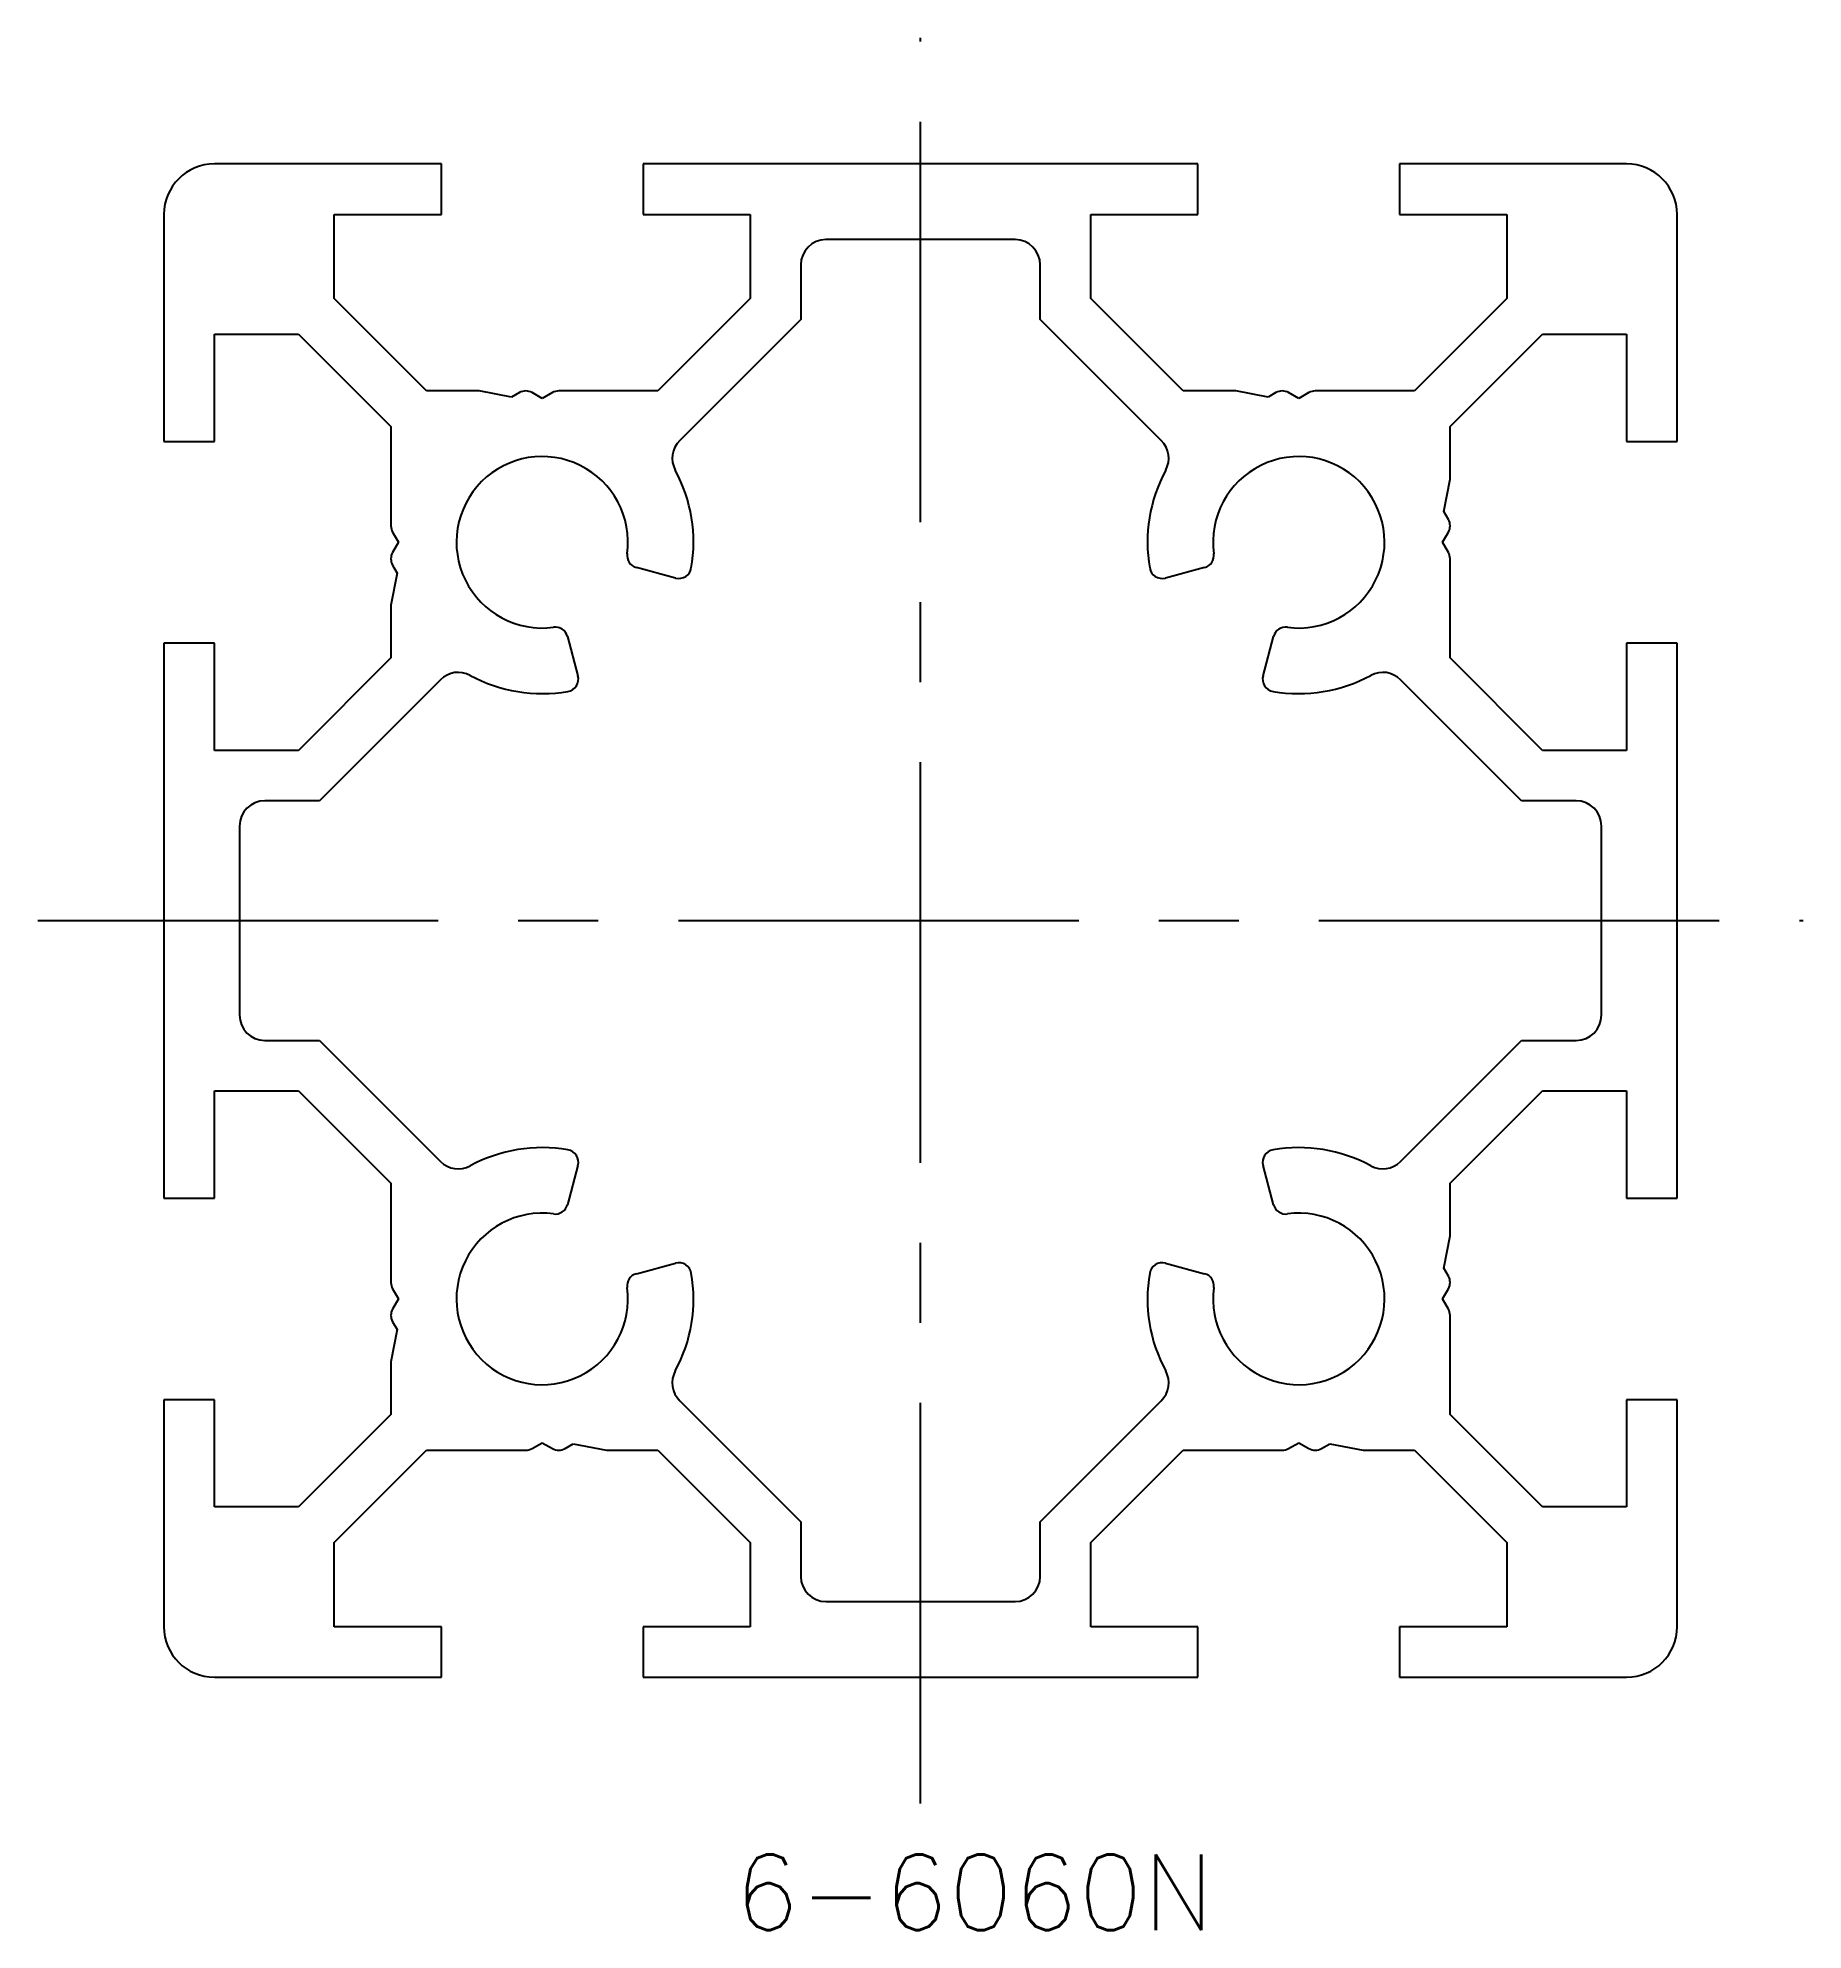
# Model space of a CAD drawing. Extents: x -5 to 1191, y -8 to 1575.
# Drawn here: x 1121 to 1191, y 940 to 1015 of the extents above; entities that cross this region are included whole.
import ezdxf

# ---------------------------------------------------------------- set-up
doc = ezdxf.new("R2010")
doc.units = 0
doc.header["$LTSCALE"] = 0.5
doc.linetypes.add('CENTER', pattern=[50.8, 31.75, -6.35, 6.35, -6.35])
for name, color, linetype in [('MSM_CENTER', 1, 'CENTER'), ('MSM_CONTINUOUS', 7, 'CONTINUOUS'), ('MSM_PART_NUMBER', 7, 'CONTINUOUS')]:
    doc.layers.add(name, color=color, linetype=linetype)
doc.styles.get("Standard").update_dxf_attribs({"font": 'txt.shx', "height": 3, "bigfont": 'bigfont.shx'})

# ---------------------------------------------------------------- blocks, each defined once
blk = doc.blocks.new('*U10')
at = {"layer": 'MSM_PART_NUMBER'}
blk.add_text('6-6060N', height=3, dxfattribs=at).set_placement((1148.618, 939.972))

msp = doc.modelspace()

# ---------------------------------------------------------------- linework, layer by layer
at = {"layer": 'MSM_CENTER'}
for p, q in [((1156, 945), (1156, 1015)), ((1121, 980), (1191, 980))]:
    msp.add_line(p, q, dxfattribs=at)
at = {"layer": 'MSM_CONTINUOUS'}
for p, q in [((1137, 1010), (1128, 1010)), ((1137, 1008), (1137, 1010)), ((1167, 1010), (1145, 1010)), ((1145, 1010), (1145, 1008)), ((1167, 1008), (1167, 1010)), ((1184, 1010), (1175, 1010)), ((1175, 1010), (1175, 1008)), ((1126, 1008), (1126, 999)), ((1132.75, 1004.664), (1132.75, 1008)), ((1132.75, 1008), (1137, 1008)), ((1145, 1008), (1149.25, 1008)), ((1149.25, 1008), (1149.25, 1004.664)), ((1162.75, 1004.664), (1162.75, 1008)), ((1162.75, 1008), (1167, 1008)), ((1175, 1008), (1179.25, 1008)), ((1179.25, 1008), (1179.25, 1004.664)), ((1186, 999), (1186, 1008)), ((1159.75, 1007), (1152.25, 1007)), ((1151.25, 1006), (1151.25, 1003.836)), ((1160.75, 1003.836), (1160.75, 1006)), ((1136.414, 1001), (1132.75, 1004.664)), ((1149.25, 1004.664), (1145.586, 1001)), ((1166.414, 1001), (1162.75, 1004.664)), ((1179.25, 1004.664), (1175.586, 1001)), ((1128, 999), (1128, 1003.25)), ((1128, 1003.25), (1131.336, 1003.25)), ((1131.336, 1003.25), (1135, 999.586)), ((1151.25, 1003.836), (1146.451, 999.036)), ((1165.549, 999.036), (1160.75, 1003.836)), ((1177, 999.586), (1180.664, 1003.25)), ((1180.664, 1003.25), (1184, 1003.25)), ((1184, 1003.25), (1184, 999)), ((1138.5, 1001), (1136.414, 1001)), ((1139.781, 1000.751), (1138.5, 1001)), ((1140.096, 1000.933), (1139.781, 1000.751)), ((1141, 1000.7), (1140.596, 1000.933)), ((1141.404, 1000.933), (1141, 1000.7)), ((1145.586, 1001), (1141.654, 1001)), ((1168.5, 1001), (1166.414, 1001)), ((1169.781, 1000.751), (1168.5, 1001)), ((1170.096, 1000.933), (1169.781, 1000.751)), ((1171, 1000.7), (1170.596, 1000.933)), ((1171.404, 1000.933), (1171, 1000.7)), ((1175.586, 1001), (1171.654, 1001)), ((1135, 999.586), (1135, 995.654)), ((1177, 997.5), (1177, 999.586)), ((1126, 999), (1128, 999)), ((1184, 999), (1186, 999)), ((1176.751, 996.219), (1177, 997.5)), ((1176.933, 995.904), (1176.751, 996.219)), ((1135.067, 995.404), (1135.3, 995)), ((1135.3, 995), (1135.067, 994.596)), ((1176.7, 995), (1176.933, 995.404)), ((1176.933, 994.596), (1176.7, 995)), ((1177, 990.414), (1177, 994.346)), ((1135.249, 993.781), (1135, 992.5)), ((1135.067, 994.096), (1135.249, 993.781)), ((1146.291, 993.582), (1144.736, 993.999)), ((1167.264, 993.999), (1165.709, 993.582)), ((1135, 992.5), (1135, 990.414)), ((1142.001, 991.264), (1142.418, 989.709)), ((1169.582, 989.709), (1169.999, 991.264)), ((1126, 991), (1126, 969)), ((1128, 991), (1126, 991)), ((1128, 986.75), (1128, 991)), ((1135, 990.414), (1131.336, 986.75)), ((1180.664, 986.75), (1177, 990.414)), ((1186, 991), (1184, 991)), ((1184, 991), (1184, 986.75)), ((1186, 969), (1186, 991)), ((1136.964, 989.549), (1132.164, 984.75)), ((1179.836, 984.75), (1175.036, 989.549)), ((1131.336, 986.75), (1128, 986.75)), ((1184, 986.75), (1180.664, 986.75)), ((1132.164, 984.75), (1130, 984.75)), ((1182, 984.75), (1179.836, 984.75)), ((1129, 983.75), (1129, 976.25)), ((1183, 976.25), (1183, 983.75)), ((1130, 975.25), (1132.164, 975.25)), ((1132.164, 975.25), (1136.964, 970.451)), ((1175.036, 970.451), (1179.836, 975.25)), ((1179.836, 975.25), (1182, 975.25)), ((1128, 969), (1128, 973.25)), ((1128, 973.25), (1131.336, 973.25)), ((1131.336, 973.25), (1135, 969.586)), ((1177, 969.586), (1180.664, 973.25)), ((1180.664, 973.25), (1184, 973.25)), ((1184, 973.25), (1184, 969)), ((1142.418, 970.291), (1142.001, 968.736)), ((1169.999, 968.736), (1169.582, 970.291)), ((1135, 969.586), (1135, 965.654)), ((1177, 967.5), (1177, 969.586)), ((1126, 969), (1128, 969)), ((1184, 969), (1186, 969)), ((1176.751, 966.219), (1177, 967.5)), ((1144.736, 966.001), (1146.291, 966.418)), ((1165.709, 966.418), (1167.264, 966.001)), ((1176.933, 965.904), (1176.751, 966.219)), ((1135.067, 965.404), (1135.3, 965)), ((1135.3, 965), (1135.067, 964.596)), ((1176.7, 965), (1176.933, 965.404)), ((1176.933, 964.596), (1176.7, 965)), ((1177, 960.414), (1177, 964.346)), ((1135.249, 963.781), (1135, 962.5)), ((1135.067, 964.096), (1135.249, 963.781)), ((1135, 962.5), (1135, 960.414)), ((1128, 961), (1126, 961)), ((1126, 961), (1126, 952)), ((1128, 956.75), (1128, 961)), ((1135, 960.414), (1131.336, 956.75)), ((1146.451, 960.964), (1151.25, 956.164)), ((1160.75, 956.164), (1165.549, 960.964)), ((1180.664, 956.75), (1177, 960.414)), ((1186, 961), (1184, 961)), ((1184, 961), (1184, 956.75)), ((1186, 952), (1186, 961)), ((1132.75, 955.336), (1136.414, 959)), ((1136.414, 959), (1140.346, 959)), ((1140.596, 959.067), (1141, 959.3)), ((1141, 959.3), (1141.404, 959.067)), ((1141.904, 959.067), (1142.232, 959.257)), ((1142.232, 959.257), (1143.553, 959)), ((1143.553, 959), (1145.586, 959)), ((1145.586, 959), (1149.25, 955.336)), ((1162.75, 955.336), (1166.414, 959)), ((1166.414, 959), (1170.346, 959)), ((1170.596, 959.067), (1171, 959.3)), ((1171, 959.3), (1171.404, 959.067)), ((1171.904, 959.067), (1172.232, 959.257)), ((1172.232, 959.257), (1173.553, 959)), ((1173.553, 959), (1175.586, 959)), ((1175.586, 959), (1179.25, 955.336)), ((1131.336, 956.75), (1128, 956.75)), ((1184, 956.75), (1180.664, 956.75)), ((1151.25, 956.164), (1151.25, 954)), ((1160.75, 954), (1160.75, 956.164)), ((1132.75, 952), (1132.75, 955.336)), ((1149.25, 955.336), (1149.25, 952)), ((1162.75, 952), (1162.75, 955.336)), ((1179.25, 955.336), (1179.25, 952)), ((1152.25, 953), (1159.75, 953)), ((1137, 952), (1132.75, 952)), ((1137, 950), (1137, 952)), ((1149.25, 952), (1145, 952)), ((1145, 952), (1145, 950)), ((1167, 952), (1162.75, 952)), ((1167, 950), (1167, 952)), ((1179.25, 952), (1175, 952)), ((1175, 952), (1175, 950)), ((1128, 950), (1137, 950)), ((1145, 950), (1167, 950)), ((1175, 950), (1184, 950))]:
    msp.add_line(p, q, dxfattribs=at)
for centre, radius, start, end in [((1128, 1008), 2, 90, 180), ((1184, 1008), 2, 0, 90), ((1152.25, 1006), 1, 90, 180), ((1159.75, 1006), 1, 0, 90), ((1140.346, 1000.5), 0.5, 60, 120), ((1141.654, 1000.5), 0.5, 90, 120), ((1170.346, 1000.5), 0.5, 60, 120), ((1171.654, 1000.5), 0.5, 90, 120), ((1147.158, 998.329), 1, 135, 208.39845), ((1164.842, 998.329), 1, 331.60155, 45), ((1141, 995), 3.4, 352.36589, 277.63411), ((1171, 995), 3.4, 262.36588, 187.63411), ((1141, 995), 6, 350.21591, 28.39845), ((1171, 995), 6, 151.60155, 189.78409), ((1135.5, 995.654), 0.5, 180, 210), ((1176.5, 995.654), 0.5, 330, 30), ((1135.5, 994.346), 0.5, 150, 210), ((1144.865, 994.482), 0.5, 172.36589, 255), ((1167.135, 994.482), 0.5, 285, 7.63411), ((1176.5, 994.346), 0.5, 0, 30), ((1146.42, 994.065), 0.5, 255, 350.21591), ((1165.58, 994.065), 0.5, 189.78408, 285), ((1141.518, 991.135), 0.5, 15, 97.63411), ((1170.482, 991.135), 0.5, 82.36589, 165), ((1137.671, 988.842), 1, 61.60155, 135), ((1141, 995), 6, 241.60155, 279.78409), ((1141.935, 989.58), 0.5, 279.78409, 15), ((1170.065, 989.58), 0.5, 165, 260.21591), ((1171, 995), 6, 260.21591, 298.39845), ((1174.329, 988.842), 1, 45, 118.39845), ((1130, 983.75), 1, 90, 180), ((1182, 983.75), 1, 0, 90), ((1130, 976.25), 1, 180, 270), ((1182, 976.25), 1, 270, 0), ((1141, 965), 6, 80.21591, 118.39845), ((1141.935, 970.42), 0.5, 345, 80.21591), ((1170.065, 970.42), 0.5, 99.78409, 195), ((1171, 965), 6, 61.60155, 99.78409), ((1137.671, 971.158), 1, 225, 298.39845), ((1174.329, 971.158), 1, 241.60155, 315), ((1141.518, 968.865), 0.5, 262.36589, 345), ((1170.482, 968.865), 0.5, 195, 277.63411), ((1141, 965), 3.4, 82.36589, 7.63411), ((1171, 965), 3.4, 172.36588, 97.63411), ((1146.42, 965.935), 0.5, 9.78409, 105), ((1165.58, 965.935), 0.5, 75, 170.21591), ((1135.5, 965.654), 0.5, 180, 210), ((1144.865, 965.518), 0.5, 105, 187.63411), ((1141, 965), 6, 331.60155, 9.78409), ((1171, 965), 6, 170.21591, 208.39845), ((1167.135, 965.518), 0.5, 352.36589, 75), ((1176.5, 965.654), 0.5, 330, 30), ((1135.5, 964.346), 0.5, 150, 210), ((1176.5, 964.346), 0.5, 0, 30), ((1147.158, 961.671), 1, 151.60155, 225), ((1164.842, 961.671), 1, 315, 28.39845), ((1140.346, 959.5), 0.5, 270, 300), ((1141.654, 959.5), 0.5, 240, 300), ((1170.346, 959.5), 0.5, 270, 300), ((1171.654, 959.5), 0.5, 240, 300), ((1152.25, 954), 1, 180, 270), ((1159.75, 954), 1, 270, 0), ((1128, 952), 2, 180, 270), ((1184, 952), 2, 270, 0)]:
    msp.add_arc(centre, radius, start, end, dxfattribs=at)

# ---------------------------------------------------------------- block references
msp.add_blockref('*U10', (0, 0), dxfattribs=at)

doc.saveas('drawing.dxf')
